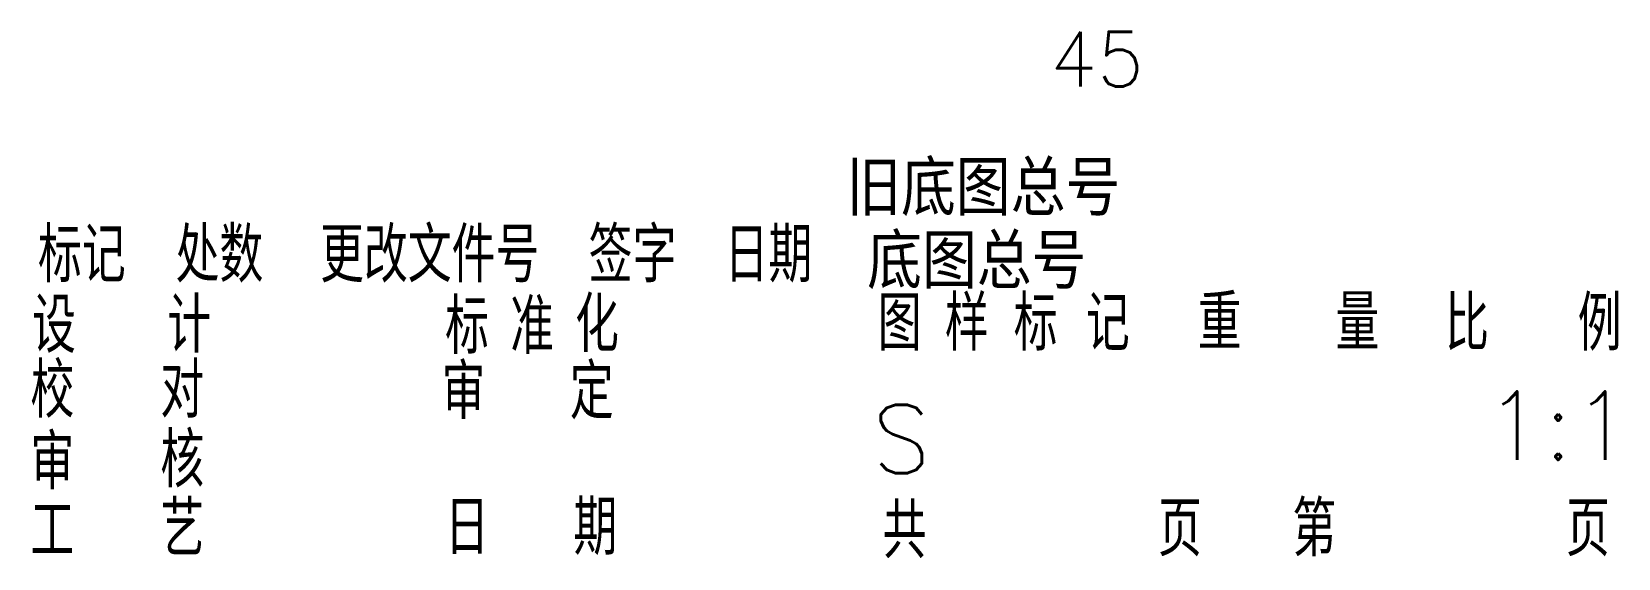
# Model space of a CAD drawing. Header units: millimetres. Extents: x 1188 to 14709, y -1491 to 2629.
# Drawn here: x 5014.7 to 5130.5, y 1015 to 1053.5 of the extents above; entities that cross this region are included whole.
import ezdxf

# ---------------------------------------------------------------- set-up
doc = ezdxf.new("R2010")
doc.units = ezdxf.units.MM
doc.layers.add('1', color=3, linetype='Continuous', lineweight=15)
doc.styles.add('HZ', font='txt', dxfattribs={"width": 0.8, "bigfont": 'hztxt'})
doc.styles.add('HZTXT', font='txt', dxfattribs={"bigfont": 'HZTXT'})

msp = doc.modelspace()

# ---------------------------------------------------------------- texts
at = {"layer": '1', "style": 'HZTXT'}
for s, height, p in [('45', 4, (5089.00715, 1049.47853)), ('旧底图总号', 4, (5074.13907, 1040.05073)), ('底图总号', 4, (5075.66461, 1034.71403)), ('1:1', 5, (5120.72543, 1022.22572))]:
    msp.add_text(s, height=height, dxfattribs=at).set_placement(p)
at = {"layer": '1', "style": 'HZ', "width": 0.8}
for s, p in [('标记', (5015.16691, 1035.18347)), ('处数', (5025.21111, 1035.18347)), ('更改文件号', (5035.74893, 1035.18347)), ('签字', (5055.34371, 1035.18347)), ('日期', (5065.26542, 1035.18347)), ('设', (5014.73709, 1030.04476)), ('计', (5024.60314, 1030.04476)), ('标', (5044.87116, 1029.96141)), ('准', (5049.62045, 1029.96141)), ('化', (5054.35119, 1030.10839)), ('图', (5076.43443, 1030.18629)), ('样', (5081.33404, 1030.18629)), ('标', (5086.35614, 1030.18629)), ('记', (5091.62322, 1030.18629)), ('重', (5099.78796, 1030.25831)), ('量', (5109.83761, 1030.25831)), ('比', (5117.83613, 1030.18629)), ('例', (5127.51286, 1030.18629)), ('校', (5014.6146, 1025.30171)), ('对', (5024.09463, 1025.30171)), ('审', (5044.6169, 1025.20234)), ('定', (5053.97444, 1025.20234)), ('审', (5014.6146, 1020.07421)), ('核', (5024.09463, 1020.22118)), ('工', (5014.6146, 1015.05323)), ('艺', (5024.09463, 1015.2002)), ('日', (5044.87116, 1015.29133)), ('期', (5054.2287, 1015.29133)), ('共', (5076.8019, 1015.04778)), ('页', (5096.8903, 1015.19476)), ('第', (5106.68952, 1015.19476)), ('页', (5126.65543, 1015.19476))]:
    msp.add_text(s, height=4, dxfattribs=at).set_placement(p)
at = {"layer": '1', "insert": (5076.02237, 1026.25541), "char_height": 5, "width": 5.9493, "attachment_point": 1, "style": 'HZTXT'}
msp.add_mtext('S', dxfattribs=at)

doc.saveas('drawing.dxf')
